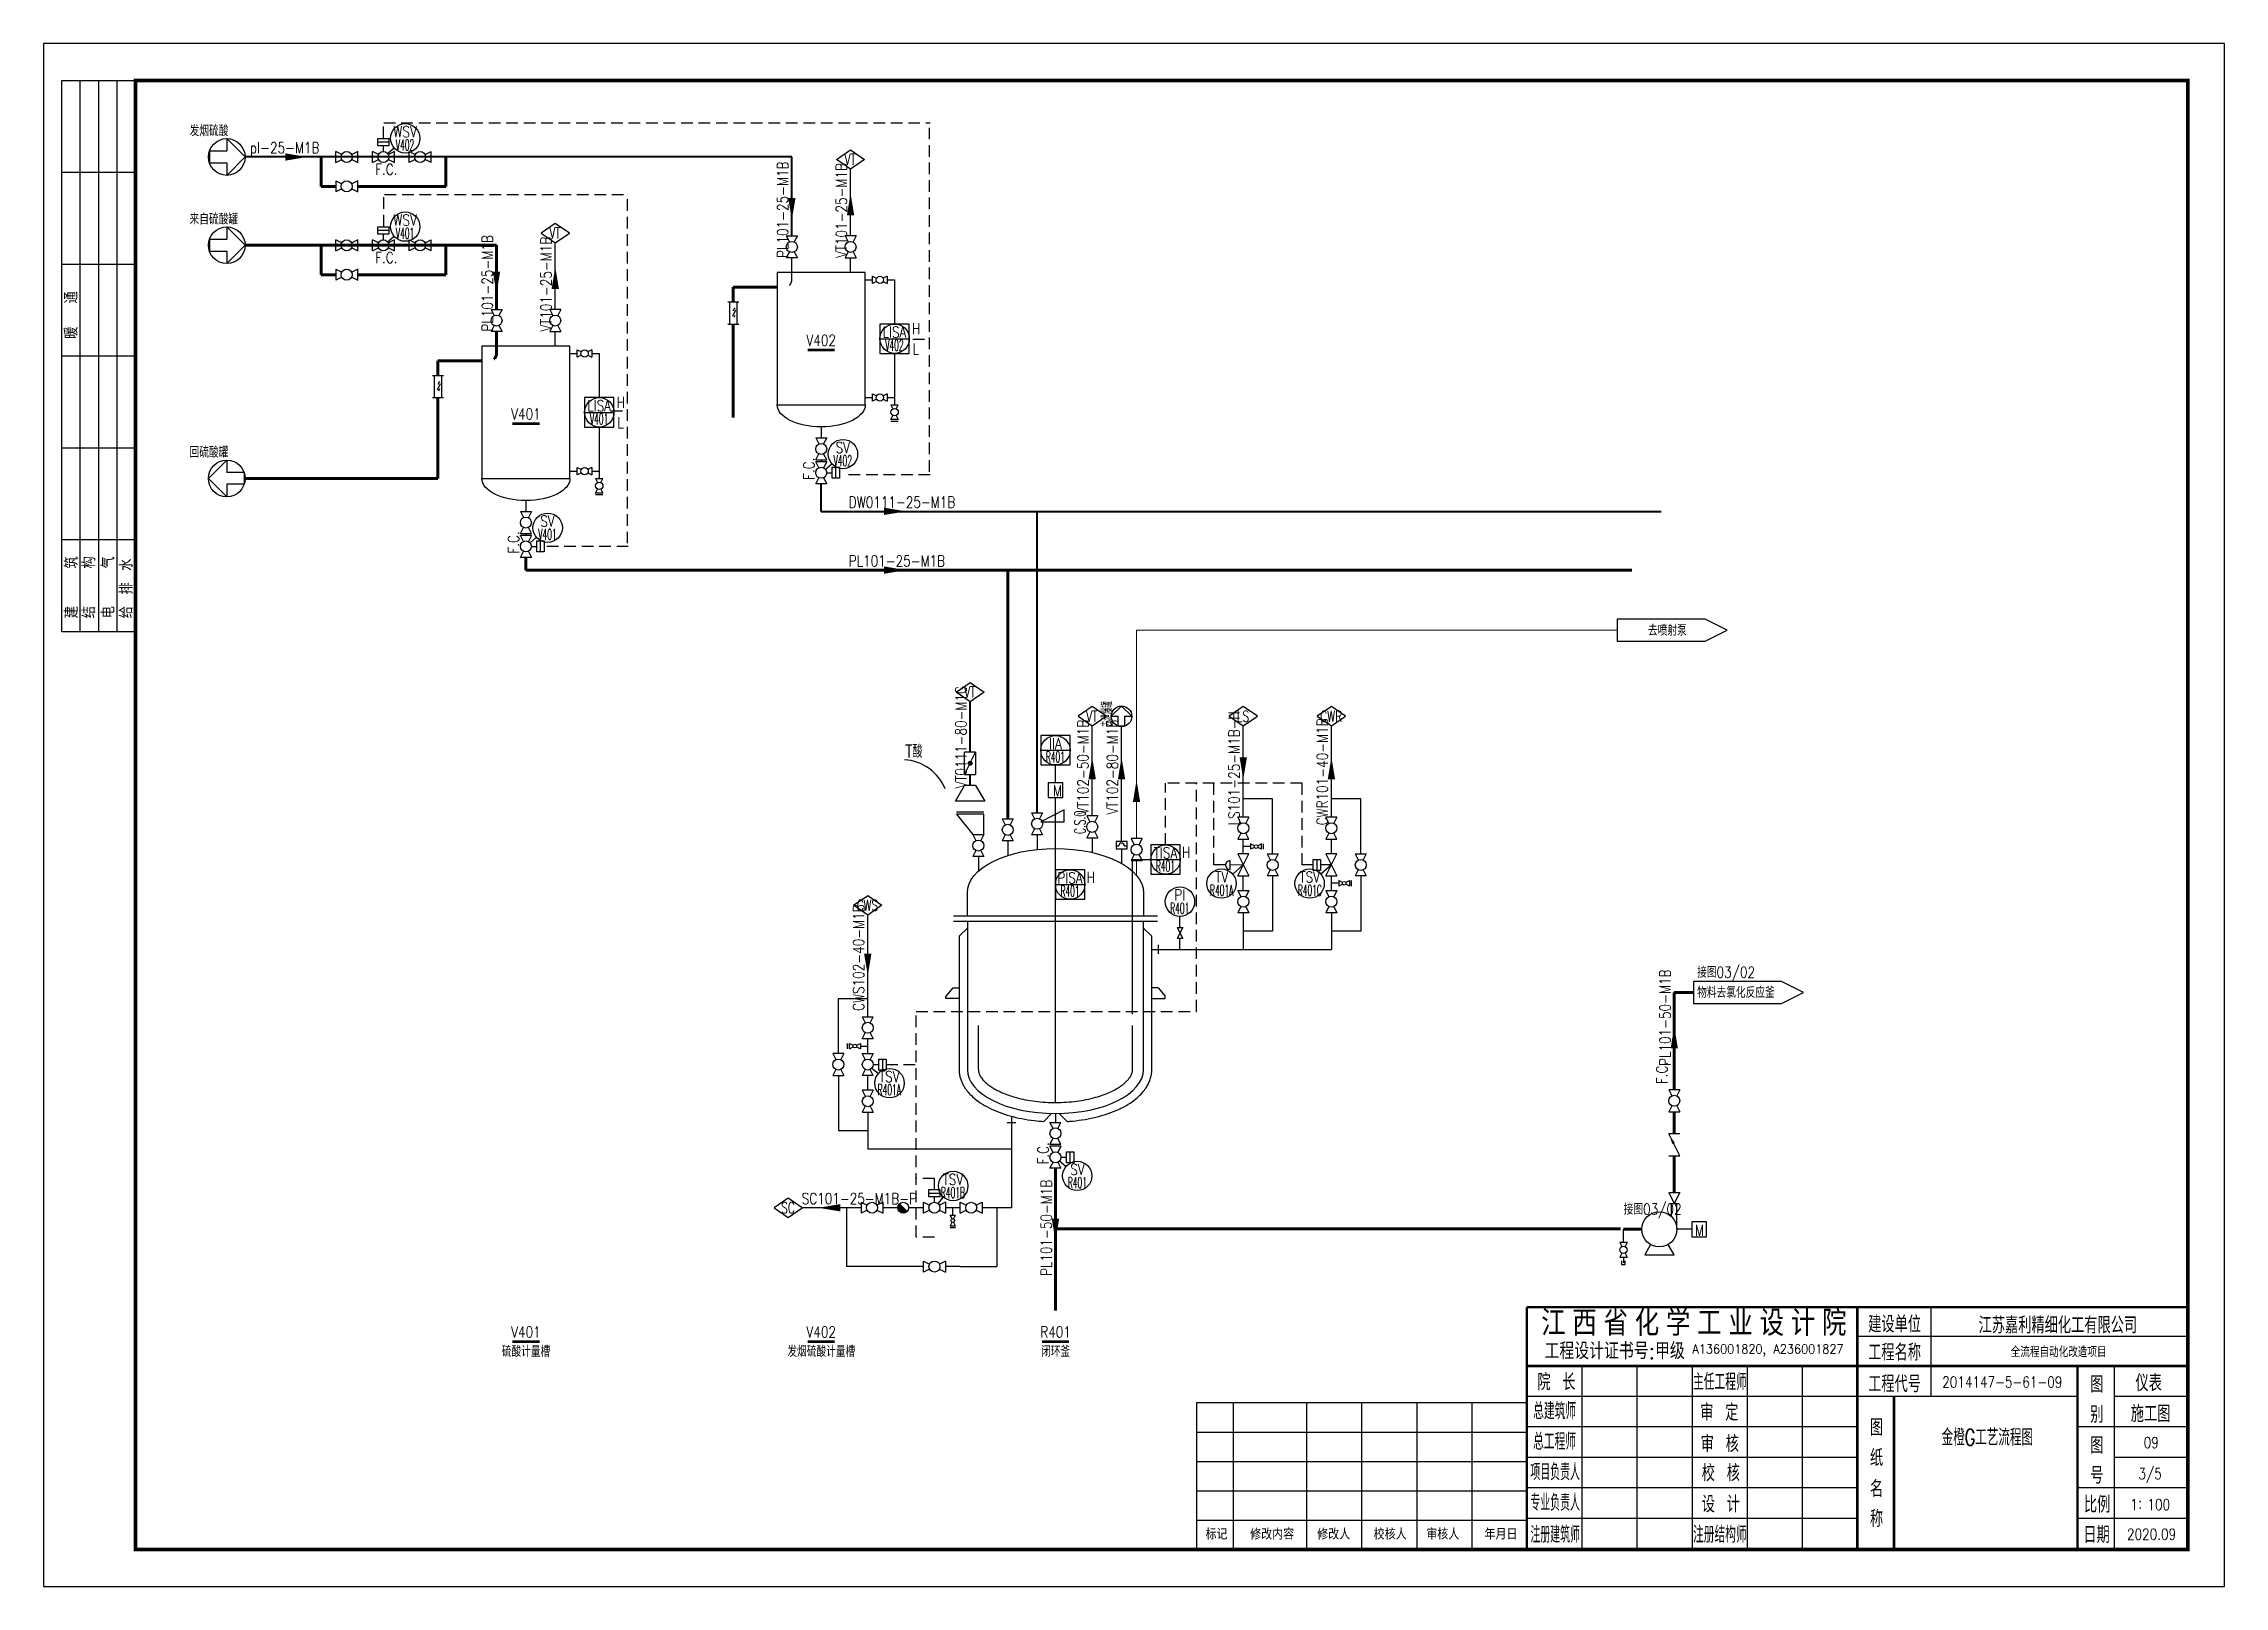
# Model space of a CAD drawing. Header units: millimetres. Extents: x 166235 to 642180, y -176646 to -48310.
# Drawn here: x 453730 to 513130, y -128560 to -86560 of the extents above; entities that cross this region are included whole.
import ezdxf
from ezdxf.enums import TextEntityAlignment as Align

# ---------------------------------------------------------------- set-up
doc = ezdxf.new("R2010")
doc.units = ezdxf.units.MM
doc.header["$LTSCALE"] = 1000
doc.linetypes.add('ACAD_ISO02W100', pattern=[11, 8, -3])
doc.linetypes.add('DASHED2', pattern=[9.525, 6.35, -3.175])
for name, color, linetype in [('01', 7, 'Continuous'), ('A-Title', 7, 'Continuous'), ('PUB_TITLE', 4, 'Continuous'), ('SMPEN_THIN', 1, 'Continuous'), ('TK', 4, 'Continuous'), ('仪表', 1, 'Continuous'), ('文字', 3, 'Continuous'), ('物料管线', 4, 'Continuous'), ('阀门', 2, 'Continuous')]:
    doc.layers.add(name, color=color, linetype=linetype)
for name, color, linetype, lineweight in [('主物料管线', 1, 'Continuous', 60), ('文本', 7, 'Continuous', 18), ('次物料管线', 4, 'Continuous', 30), ('设备', 2, 'Continuous', 90)]:
    doc.layers.add(name, color=color, linetype=linetype, lineweight=lineweight)
doc.styles.add('HZ', font='txt.shx', dxfattribs={"width": 0.8, "bigfont": 'hhztxt.shx'})
doc.styles.add('HZ1', font='txt.shx', dxfattribs={"width": 0.8, "bigfont": 'hztxt.shx'})
doc.styles.add('HZTXT', font='romans.shx', dxfattribs={"width": 0.7, "bigfont": 'HZTXT.shx'})
doc.styles.add('TB', font='COMPLEX', dxfattribs={"bigfont": 'ST64S'})
doc.styles.add('华新', font='txt8.shx', dxfattribs={"width": 0.8, "bigfont": '1hztxt.shx'})
doc.styles.add('华新字体', font='txt8.shx', dxfattribs={"width": 0.8, "bigfont": '1hztxt.shx'})
doc.linetypes.add('FENCELINE1', pattern='A,6.35,-2.54,[133,ltypeshp.shx,S=2.54,R=0,X=-2.54,Y=0],-2.54,25.4', length=36.83)

msp = doc.modelspace()

# ---------------------------------------------------------------- texts
at = {"layer": 'A-Title', "color": 191, "style": 'HZ1', "width": 0.8}
for s, p in [('2014147-5-61-09', (507080, -122997)), ('09', (511136, -124644)), ('1：100', (511108, -126334))]:
    msp.add_text(s, height=300, dxfattribs=at).set_placement(p, align=Align.MIDDLE)
at = {"layer": 'TK', "color": 191, "style": 'HZ1', "width": 0.7}
msp.add_text('金橙G工艺流程图', height=450, dxfattribs=at).set_placement((506674, -124477), align=Align.MIDDLE)
at = {"layer": '文字', "color": 3, "ltscale": 8, "style": '华新', "width": 0.8}
for s, p in [('发烟硫酸', (457705, -89080)), ('来自硫酸罐', (457705, -91484)), ('H', (477384, -94471, 2045)), ('H', (469341, -96475, 2045)), ('回硫酸罐', (457705, -97832)), ('去喷射泵', (497430, -102680)), ('H', (484738, -108730, 2045)), ('H', (482138, -109409, 2045)), ('接图03/02', (498769, -111990)), ('物料去氯化反应釜', (498769, -112540)), ('接图03/02', (496769, -118440))]:
    msp.add_text(s, height=300, dxfattribs=at).set_placement(p)
at = {"layer": '文字', "color": 3, "ltscale": 8, "style": '华新'}
for s, width, p in [('WSV', 0.8, (463575, -89108, 2045)), ('V402', 0.5, (463575, -89467, 2045)), ('WSV', 0.8, (463575, -91513, 2045)), ('V401', 0.5, (463575, -91872, 2045)), ('LISA', 0.8, (476905, -94564, 2045)), ('V402', 0.5, (476905, -94923, 2045)), ('LISA', 0.8, (468861, -96568, 2045)), ('V401', 0.5, (468861, -96927, 2045)), ('SV', 0.8, (475498, -97706, 2045)), ('V402', 0.5, (475498, -98065, 2045)), ('V401', 0.5, (467455, -100069, 2045)), ('SV', 0.8, (467455, -99710, 2045)), ('IIA', 0.8, (481287, -105769, 2045)), ('R401', 0.5, (481287, -106128, 2045)), ('TISA', 0.8, (484287, -108743, 2045)), ('PISA', 0.8, (481687, -109423, 2045)), ('R401', 0.5, (484287, -109102, 2045)), ('TV', 0.8, (485819, -109398, 2045)), ('TSV', 0.8, (488219, -109398, 2045)), ('R401', 0.5, (481687, -109782, 2045)), ('PI', 0.8, (484677, -109889, 2045)), ('R401A', 0.5, (485819, -109757, 2045)), ('R401C', 0.5, (488219, -109757, 2045)), ('R401', 0.5, (484677, -110248, 2045)), ('TSV', 0.8, (476766, -114832, 2045)), ('R401A', 0.5, (476766, -115191, 2045)), ('TSV', 0.8, (478499, -117630, 2045)), ('R401', 0.5, (481889, -117716, 2045)), ('SV', 0.8, (481889, -117357, 2045)), ('R401B', 0.5, (478499, -117989, 2045))]:
    msp.add_text(s, height=300, dxfattribs=dict(at, width=width)).set_placement(p, align=Align.CENTER)
at = {"layer": '文字', "style": '华新字体'}
for s, width, p in [('VT', 0.7, (475702, -89864, 2045)), ('VT', 0.7, (467659, -91869, 2045)), ('VT', 0.7, (478959, -104365, 2045)), ('VT', 0.7, (482284, -105023, 2045)), ('LS', 0.7, (486400, -105023, 2045)), ('CWR', 0.7, (488800, -105023, 2045)), ('CWS', 0.7, (476170, -110169, 2045)), ('SC', 0.7, (474004, -118403, 2045)), ('M', 0.8, (498830, -119021))]:
    msp.add_text(s, height=300, dxfattribs=dict(at, width=width)).set_placement(p, align=Align.CENTER)
at = {"layer": '文字', "style": '华新字体', "width": 0.8}
for s, p in [('F.C.', (462762, -90132, 2045)), ('F.C.', (462762, -92536, 2045)), ('L', (477400, -95023, 2045)), ('L', (469356, -97028, 2045)), ('M', (481223, -107051))]:
    msp.add_text(s, height=300, dxfattribs=at).set_placement(p)
at = {"layer": '文字', "style": '华新字体'}
for s, width, p in [('F.C.', 0.8, (474724, -98439, 2045)), ('F.C.', 0.8, (466680, -100444, 2045)), ('去泄爆罐', 0.45, (482844, -105166, 2045)), ('C.S.O', 0.6, (482105, -108078, 2045)), ('F.C.', 0.8, (497959, -114886, 2045)), ('F.C.', 0.8, (481105, -117074, 2045))]:
    msp.add_text(s, height=300, rotation=90, dxfattribs=dict(at, width=width)).set_placement(p)
at = {"layer": '文本', "color": 3, "ltscale": 8, "style": '华新', "width": 0.8}
for s, p in [('pl-25-M1B', (459350, -89546)), ('DW0111-25-M1B', (475661, -99193)), ('PL101-25-M1B', (475661, -100793)), ('SC101-25-M1B-P', (474380, -118153))]:
    msp.add_text(s, height=300, dxfattribs=at).set_placement(p)
for s, p in [('PL101-25-M1B', (474010, -92393)), ('VT101-25-M1B', (475610, -92393)), ('PL101-25-M1B', (465966, -94398)), ('VT101-25-M1B', (467566, -94398)), ('VT102-50-M1B', (482191, -107548)), ('VT102-80-M1B', (482991, -107548)), ('LS101-25-M1B-H', (486307, -107842)), ('CWR101-40-M1B', (488707, -107842)), ('CWS102-40-M1B', (476078, -112894)), ('PL101-50-M1B', (498045, -114390)), ('PL101-50-M1B', (481191, -120111))]:
    msp.add_text(s, height=300, rotation=90, dxfattribs=at).set_placement(p)
at = {"layer": '文本', "color": 3, "ltscale": 8, "width": 0.8}
for s, height, style, p in [('V402', 300, '华新', (474912, -94787)), ('V401', 300, '华新', (466869, -96792)), ('T酸', 350, 'HZTXT', (477434, -105999)), ('V401', 300, '华新', (466869, -121784)), ('V402', 300, '华新', (474912, -121784)), ('R401', 300, '华新', (481294, -121784)), ('硫酸计量槽', 300, '华新', (466869, -122312)), ('发烟硫酸计量槽', 300, '华新', (474912, -122312)), ('闭环釜', 300, '华新', (481294, -122312))]:
    msp.add_text(s, height=height, dxfattribs=dict(at, style=style)).set_placement(p, align=Align.CENTER)
at = {"layer": '文本', "color": 3, "ltscale": 8, "style": '华新', "width": 0.8}
msp.add_text('VT0111-80-M1G', height=300, rotation=90, dxfattribs=at).set_placement((478866, -105442), align=Align.CENTER)

# ---------------------------------------------------------------- blocks, each defined once
blk = doc.blocks.new('_LABEL1')
for p, q in [((-150, 20), (-75, 20)), ((-150, 20), (-150, 0)), ((-125, 20), (-125, 0)), ((-100, 20), (-100, 0)), ((-75, 20), (-75, 0)), ((-75, 20), (-75, 0)), ((-75, 20), (0, 20)), ((-50, 20), (-50, 0)), ((-25, 20), (-25, 0)), ((0, 20), (0, 0)), ((-150, 15), (-75, 15)), ((-75, 15), (0, 15)), ((-150, 10), (-75, 10)), ((-75, 10), (0, 10)), ((-150, 5), (-75, 5)), ((-150, 0), (-75, 0)), ((-75, 5), (0, 5)), ((-75, 0), (0, 0))]:
    blk.add_line(p, q)
at = {"style": 'HZ'}
for s, p in [('建   筑', (-146.45, 15.65)), ('暖  通', (-70.35, 15.73)), ('结   构', (-146.45, 10.91)), ('电   气', (-146.45, 5.65)), ('给 排 水', (-146.45, 0.73))]:
    blk.add_text(s, height=3.509, dxfattribs=at).set_placement(p)
blk = doc.blocks.new('A$C4E702416')
at = {"color": 140}
for p, q in [((51400, 7600), (51400, 5170)), ((58400, 6800), (49400, 6800)), ((41900, 6000), (41900, 1000)), ((43400, 6000), (43400, 1000)), ((44900, 6000), (44900, 1000)), ((46400, 6000), (46400, 1000)), ((47900, 6000), (47900, 1000)), ((56400, 6000), (56400, 1000)), ((55400, 5170), (40400, 5170)), ((58400, 5170), (56400, 5170)), ((49400, 4340), (40400, 4340)), ((58400, 4340), (55400, 4340)), ((49400, 3510), (40400, 3510)), ((58400, 3510), (56400, 3510)), ((49400, 2680), (40400, 2680)), ((58400, 2680), (55400, 2680)), ((49400, 1850), (40400, 1850)), ((58400, 1850), (55400, 1850))]:
    blk.add_line(p, q, dxfattribs=at)
for p, q in [((40400, 5000), (31400, 5000)), ((31400, 5000), (31400, 1000)), ((32400, 5000), (32400, 1000)), ((34400, 5000), (34400, 1000)), ((35900, 5000), (35900, 1000)), ((37400, 5000), (37400, 1000)), ((38900, 5000), (38900, 1000)), ((40400, 1000), (40400, 5000)), ((31400, 4200), (40400, 4200)), ((31400, 3400), (40400, 3400)), ((31400, 2600), (40400, 2600)), ((31400, 1800), (40400, 1800)), ((31400, 1000), (40400, 1000))]:
    blk.add_line(p, q)
at = {"color": 140, "const_width": 70}
for points in [[(58400, 7600), (40400, 7600)], [(40400, 7600), (40400, 1000)], [(49400, 7600), (49400, 1000)], [(58400, 6000), (40400, 6000)], [(55400, 6000), (55400, 1000)], [(50400, 5170), (50400, 1000)]]:
    blk.add_lwpolyline(points, dxfattribs=at)
at = {"layer": 'PUB_TITLE'}
blk.add_lwpolyline([(0, 0), (59400, 0), (59400, 42000), (0, 42000)], close=True, dxfattribs=at)
at = {"layer": 'PUB_TITLE', "const_width": 100}
blk.add_lwpolyline([(2500, 1000), (58400, 1000), (58400, 41000), (2500, 41000)], close=True, dxfattribs=at)
at = {"layer": 'PUB_TITLE', "linetype": 'ByBlock', "xscale": 100, "yscale": 100, "zscale": 100, "rotation": 90}
blk.add_blockref('_LABEL1', (2500, 41000), dxfattribs=at)
at = {"style": 'HZ1'}
for s, p in [('标记', (31647, 1274)), ('修改内容', (32863, 1274)), ('修改人', (34688, 1274)), ('校核人', (36228, 1274)), ('审核人', (37661, 1274)), ('年月日', (39247, 1274))]:
    blk.add_text(s, height=300, dxfattribs=at).set_placement(p)
at = {"layer": 'TK', "style": 'TB'}
for s, p in [('江', (40790, 6819)), ('西', (41640, 6819)), ('省', (42490, 6819)), ('化', (43340, 6819)), ('学', (44190, 6819)), ('工', (45040, 6819)), ('业', (45890, 6819)), ('设', (46740, 6819)), ('计', (47590, 6819)), ('院', (48440, 6819))]:
    blk.add_text(s, height=700, dxfattribs=at).set_placement(p)
at = {"layer": 'TK', "style": 'HZ1'}
for s, height, width, p in [('建设单位', 450, 0.8, (50417, 7162)), ('工程设计证书号:甲级', 450, 0.9, (42792, 6432)), ('A136001820, A236001827', 250, 0.9, (46969, 6423)), ('工程名称', 450, 0.8, (50417, 6393)), ('院 长', 450, 0.8, (41206, 5589)), ('主任工程师', 450, 0.65, (45657, 5590)), ('工程代号', 450, 0.8, (50417, 5530)), ('图', 450, 0.8, (55926, 5510)), ('总建筑师', 450, 0.65, (41157, 4796)), ('审 定', 450, 0.8, (45643, 4759)), ('别', 450, 0.8, (55926, 4695)), ('总工程师', 450, 0.65, (41157, 3966)), ('图', 450, 0.8, (49926, 4337)), ('审 核', 450, 0.8, (45657, 3904)), ('纸', 450, 0.8, (49926, 3522)), ('图', 450, 0.8, (55926, 3850)), ('项目负责人', 450, 0.6, (41171, 3136)), ('校 核', 450, 0.8, (45685, 3111)), ('号', 450, 0.8, (55926, 3035)), ('专业负责人', 450, 0.6, (41171, 2306)), ('设 计', 450, 0.8, (45685, 2259)), ('名', 450, 0.8, (49926, 2677)), ('比例', 450, 0.8, (55935, 2253)), ('称', 450, 0.8, (49926, 1862)), ('注册建筑师', 450, 0.6, (41171, 1434)), ('注册结构师', 450, 0.65, (45657, 1434)), ('日期', 450, 0.8, (55918, 1423))]:
    blk.add_text(s, height=height, dxfattribs=dict(at, width=width)).set_placement(p, align=Align.MIDDLE)
at = {"layer": 'TK', "color": 7, "style": 'HZ1'}
for s, height, width, p in [('江苏嘉利精细化工有限公司', 450, 0.8, (54864, 7135)), ('全流程自动化改造项目', 290, 0.9, (54885, 6401)), ('仪表', 450, 0.8, (57338, 5560)), ('施工图', 450, 0.8, (57390, 4723)), ('3/5', 300, 0.8, (57376, 3046)), ('2020.09', 300, 0.8, (57416, 1419))]:
    blk.add_text(s, height=height, dxfattribs=dict(at, width=width)).set_placement(p, align=Align.MIDDLE)
blk = doc.blocks.new('A$C5F9B1630')
at = {"layer": '物料管线'}
for p, q in [((3.6, -9.8), (0, -9.8)), ((7.6, -9.8), (9.1, -9.8)), ((9.6, -9.3), (8.6, -9.3)), ((8.6, -10.3), (9.6, -10.3)), ((9.6, -10.3), (9.6, -9.3))]:
    blk.add_line(p, q, dxfattribs=at)
at = {"layer": '阀门', "color": 2}
for p, q in [((3.6, -8.8), (4.71, -9.35)), ((3.6, -8.8), (3.6, -10.8)), ((3.6, -10.8), (4.71, -10.25)), ((6.49, -9.35), (7.6, -8.8)), ((6.49, -10.25), (7.6, -10.8)), ((7.6, -10.8), (7.6, -8.8))]:
    blk.add_line(p, q, dxfattribs=at)
blk.add_circle((5.6, -9.8), 1, dxfattribs=at)

# ---------------------------------------------------------------- hatches: boundary and pattern name
at = {"linetype": 'Continuous', "ltscale": 8}
msp.add_hatch(color=2, dxfattribs=at).paths.add_polyline_path([(478966, -106101, 1), (478966, -106204, 1)])
at = {"layer": '设备'}
h = msp.add_hatch(color=0, dxfattribs=at)
h.dxf.hatch_style = 1
h.paths.add_polyline_path([(477251, -118359), (477039, -118147, 0.198911), (476995, -118253, 0.668177)])

# ---------------------------------------------------------------- linework, layer by layer
at = {"color": 2}
for p, q in [((462986, -89496), (462986, -89346)), ((462986, -91900), (462986, -91750)), ((475060, -98243), (475210, -98243)), ((467016, -100248), (467166, -100248)), ((486407, -108919), (486046, -108923)), ((488807, -108919), (488507, -108919)), ((476328, -114353), (476478, -114353)), ((481441, -116878), (481591, -116878)), ((477995, -118103), (477995, -117953))]:
    msp.add_line(p, q, dxfattribs=at)
for p, q in [((476110, -92993), (476310, -92993)), ((476710, -92993), (476910, -92993)), ((476910, -92993), (476910, -94193)), ((468066, -94998), (468266, -94998)), ((468666, -94998), (468866, -94998)), ((468866, -94998), (468866, -96198)), ((476910, -94993), (476910, -96393)), ((476110, -96193), (476310, -96193)), ((476710, -96193), (476910, -96193)), ((468866, -96998), (468866, -98398)), ((474910, -97893), (474910, -97943)), ((468066, -98198), (468266, -98198)), ((468666, -98198), (468866, -98198)), ((466866, -99898), (466866, -99948))]:
    msp.add_line(p, q)
at = {"color": 2, "linetype": 'Continuous', "ltscale": 8}
for p, q in [((479116, -105853), (478816, -105853)), ((478816, -106453), (478816, -105853)), ((478816, -106453), (478943, -106199)), ((478989, -106107), (479116, -105853)), ((479116, -105853), (479116, -106453)), ((478816, -106453), (478966, -106453)), ((478966, -106453), (479116, -106453))]:
    msp.add_line(p, q, dxfattribs=at)
at = {"ltscale": 10}
for p, q in [((479116, -106753), (478816, -106753)), ((479341, -107486), (478591, -107486)), ((479341, -107536), (478591, -107536)), ((478591, -107536), (479041, -108092)), ((479341, -108092), (479341, -107536))]:
    msp.add_line(p, q, dxfattribs=at)
for points in [[(475710, -89450), (476093, -89714), (475710, -89978), (475326, -89714)], [(467666, -91455), (467282, -91719), (467666, -91983), (468050, -91719)], [(478966, -103951), (479350, -104215), (478966, -104479), (478583, -104215)], [(482291, -104609), (481908, -104873), (482291, -105137), (482675, -104873)], [(486407, -104609), (486023, -104873), (486407, -105137), (486791, -104873)], [(488807, -104609), (488423, -104873), (488807, -105137), (489191, -104873)], [(476178, -109755), (476562, -110019), (476178, -110283), (475794, -110019)], [(474011, -117989), (473627, -118253), (474011, -118517), (474395, -118253)]]:
    msp.add_lwpolyline(points, close=True)
for points in [[(498990, -102230), (496590, -102230), (496590, -102830), (498990, -102830)], [(498990, -102830), (499590, -102530), (498990, -102230)], [(501069, -112090), (498669, -112090), (498669, -112690), (501069, -112690)], [(501069, -112690), (501669, -112390), (501069, -112090)]]:
    msp.add_lwpolyline(points)
msp.add_lwpolyline([(479116, -106753), (479366, -107186), (478566, -107186), (478816, -106753)], dxfattribs=at)
at = {"color": 2, "linetype": 'Continuous', "ltscale": 8}
msp.add_circle((478966, -106153), 51.5, dxfattribs=at)
at = {"ltscale": 10}
msp.add_arc((477097, -107340), 1288, 22.2855, 86.25845, dxfattribs=at)
at = {"color": 2}
msp.add_arc((486046, -108923), 120, 90, 270, dxfattribs=at)
at = {"layer": '01'}
msp.add_lwpolyline([(481091, -107080), (481491, -107080), (481491, -106680), (481091, -106680)], close=True, dxfattribs=at)
at = {"layer": 'SMPEN_THIN', "color": 2, "linetype": 'Continuous', "ltscale": 8}
for p, q in [((483241, -108279), (482941, -108279)), ((482941, -108279), (482941, -108479)), ((482941, -108399), (483016, -108399)), ((482941, -108479), (483241, -108479)), ((483166, -108399), (483241, -108399)), ((483241, -108479), (483241, -108279))]:
    msp.add_line(p, q, dxfattribs=at)
msp.add_arc((483091, -108399), 75, 0, 180, dxfattribs=at)
at = {"layer": '主物料管线'}
for p, q in [((461286, -90446), (461286, -89646)), ((464686, -90446), (464686, -89646)), ((461686, -90446), (461286, -90446)), ((462286, -90446), (464686, -90446)), ((459218, -92050), (466066, -92050)), ((461286, -92850), (461286, -92050)), ((464686, -92850), (464686, -92050)), ((466066, -93798), (466066, -92050)), ((461686, -92850), (461286, -92850)), ((462286, -92850), (464686, -92850)), ((473714, -93193), (472514, -93193)), ((472514, -93193), (472514, -93593)), ((466066, -94798), (466066, -94398)), ((472514, -94193), (472514, -96738)), ((465670, -95198), (464470, -95198)), ((464470, -95198), (464470, -95598)), ((464470, -96198), (464470, -98398)), ((464470, -98398), (459218, -98398)), ((466866, -100893), (466866, -100548)), ((466866, -100893), (496991, -100893)), ((479991, -107658), (479991, -100893)), ((498145, -115042), (498145, -112390)), ((498145, -112390), (498669, -112390)), ((498145, -115640), (498145, -116240)), ((498145, -117840), (498145, -116840)), ((481291, -117178), (481291, -121053)), ((481300, -118830), (496682, -118830)), ((497260, -118840), (496760, -118840))]:
    msp.add_line(p, q, dxfattribs=at)
at = {"layer": '主物料管线', "linetype": 'ACAD_ISO02W100', "ltscale": 8}
msp.add_line((466066, -94998), (466066, -94798), dxfattribs=at)
at = {"layer": '主物料管线'}
for points in [[(460910, -89646, 0, 200, 0), (460310, -89646, 300, 300, 0)], [(474110, -91363, 0, 200, 0), (474110, -90763, 300, 300, 0)], [(475710, -90634, 0, 200, 0), (475710, -91234, 300, 300, 0)], [(466066, -93368, 0, 200, 0), (466066, -92768, 300, 300, 0)], [(467666, -92638, 0, 200, 0), (467666, -93238, 300, 300, 0)], [(477221, -99293, 0, 200, 0), (476621, -99293, 300, 300, 0)], [(477221, -100893, 0, 200, 0), (476621, -100893, 300, 300, 0)], [(482291, -105988, 0, 200, 0), (482291, -106588, 300, 300, 0)], [(483091, -105988, 0, 200, 0), (483091, -106588, 300, 300, 0)], [(486407, -106588, 0, 200, 0), (486407, -105988, 300, 300, 0)], [(488807, -105988, 0, 200, 0), (488807, -106588, 300, 300, 0)], [(483499, -106609, 0, 200, 0), (483499, -107209, 300, 300, 0)], [(476178, -111934, 0, 200, 0), (476178, -111334, 300, 300, 0)], [(498145, -113316, 0, 200, 0), (498145, -113916, 300, 300, 0)], [(474833, -118253, 0, 200, 0), (475433, -118253, 300, 300, 0)], [(481291, -119151, 0, 200, 0), (481291, -118551, 300, 300, 0)]]:
    msp.add_lwpolyline(points, format="xyseb", dxfattribs=at)
at = {"layer": '主物料管线', "linetype": 'ACAD_ISO02W100', "ltscale": 8}
msp.add_arc((465866, -94998), 200, 314.69201, 0, dxfattribs=at)
at = {"layer": '仪表'}
for p, q in [((463100, -89548), (463276, -89398)), ((463100, -91953), (463276, -91802)), ((476510, -94593), (477310, -94593)), ((468466, -96598), (469266, -96598)), ((475023, -98146), (475199, -97996)), ((466980, -100150), (467156, -100000)), ((480891, -105798), (481691, -105798)), ((483391, -108773), (483891, -108773)), ((483391, -112985), (483391, -108773)), ((483891, -108773), (484691, -108773)), ((486407, -108919), (486118, -109167)), ((488807, -108919), (488518, -109167)), ((481291, -109452), (482091, -109452)), ((484682, -110619), (484682, -110319)), ((484682, -111219), (484682, -110919)), ((476292, -114450), (476467, -114601)), ((481405, -116976), (481581, -117126)), ((478093, -118139), (478243, -117963))]:
    msp.add_line(p, q, dxfattribs=at)
for points in [[(476510, -94993), (477310, -94993), (477310, -94193), (476510, -94193)], [(468466, -96998), (469266, -96998), (469266, -96198), (468466, -96198)], [(480891, -106198), (481691, -106198), (481691, -105398), (480891, -105398)], [(483891, -109173), (484691, -109173), (484691, -108373), (483891, -108373)], [(481291, -109852), (482091, -109852), (482091, -109052), (481291, -109052)]]:
    msp.add_lwpolyline(points, close=True, dxfattribs=at)
for centre in [(463580, -89138), (463580, -91542), (476910, -94593), (468866, -96598), (475503, -97735), (467459, -99740), (481291, -105798), (484291, -108773), (481691, -109452), (485814, -109427), (488214, -109427), (484682, -109919), (476771, -114861), (481885, -117386), (478504, -117660)]:
    msp.add_circle(centre, 400, dxfattribs=at)
at = {"layer": '文本', "color": 3, "ltscale": 8}
for p, q in [((483499, -108202), (483499, -102530)), ((483499, -102530), (496590, -102530)), ((483499, -108802), (483499, -109202))]:
    msp.add_line(p, q, dxfattribs=at)
at = {"layer": '次物料管线', "lineweight": 40}
for p, q in [((474110, -89646), (459218, -89646)), ((474110, -91793), (474110, -89646)), ((474910, -99293), (474910, -98543)), ((474910, -99293), (497791, -99293)), ((480791, -103643), (480791, -99293)), ((480791, -107499), (480791, -103572)), ((478966, -105853), (478966, -104479)), ((478966, -106753), (478966, -106453))]:
    msp.add_line(p, q, dxfattribs=at)
at = {"layer": '次物料管线'}
for p, q in [((475710, -91793), (475710, -89978)), ((467666, -93798), (467666, -91983)), ((474110, -92793), (474110, -92393)), ((475710, -92793), (475710, -92393)), ((467666, -94798), (467666, -94398)), ((482291, -107582), (482291, -105137)), ((486407, -107619), (486407, -105137)), ((488807, -107619), (488807, -105137)), ((483091, -108279), (483091, -105153)), ((487207, -107119), (486407, -107119)), ((487207, -108619), (487207, -107119)), ((489607, -107119), (488807, -107119)), ((489607, -108619), (489607, -107119)), ((486407, -108619), (486407, -108219)), ((488807, -108619), (488807, -108219)), ((486407, -109619), (486407, -109219)), ((487207, -109219), (487207, -110719)), ((488807, -109619), (488807, -109219)), ((489607, -109219), (489607, -110719)), ((476178, -113053), (476178, -110283)), ((486407, -110219), (486407, -111219)), ((488807, -110219), (488807, -111219)), ((487207, -110719), (486407, -110719)), ((489607, -110719), (488807, -110719)), ((484097, -111219), (488807, -111219)), ((475378, -114053), (475378, -112553)), ((475378, -112553), (476178, -112553)), ((476178, -114053), (476178, -113653)), ((475378, -114653), (475378, -116153)), ((476178, -115053), (476178, -114653)), ((476178, -115653), (476178, -116653)), ((475378, -116153), (476178, -116153)), ((480095, -115928), (480095, -118253)), ((480095, -116653), (476178, -116653)), ((475995, -118253), (474395, -118253)), ((475595, -118253), (475595, -119853)), ((476995, -118253), (476595, -118253)), ((477695, -118253), (477295, -118253)), ((478695, -118253), (478295, -118253)), ((480095, -118253), (479295, -118253)), ((479695, -118253), (479695, -119853)), ((475995, -119853), (475595, -119853)), ((477695, -119853), (475995, -119853)), ((478695, -119853), (478295, -119853)), ((478695, -119853), (479695, -119853))]:
    msp.add_line(p, q, dxfattribs=at)
at = {"layer": '次物料管线', "color": 4, "linetype": 'ACAD_ISO02W100', "ltscale": 8}
msp.add_line((474110, -92993), (474110, -92793), dxfattribs=at)
msp.add_arc((473910, -92993), 200, 314.69201, 0, dxfattribs=at)
at = {"layer": '物料管线', "color": 8, "linetype": 'DASHED2', "ltscale": 0.05}
for p, q in [((462986, -89134), (462986, -88684)), ((462996, -88719), (477881, -88719)), ((477858, -98214), (477858, -88719)), ((462996, -91534), (462996, -90674)), ((463016, -90669), (469661, -90669)), ((469638, -100164), (469638, -90669)), ((477403, -94609), (477839, -94609)), ((469183, -96559), (469619, -96559)), ((475656, -98294), (477876, -98294)), ((467436, -100244), (469656, -100244)), ((484291, -108373), (484291, -106690)), ((488007, -106690), (484291, -106690)), ((485128, -112909), (485128, -106690)), ((485607, -108919), (485607, -106690)), ((488007, -108919), (488007, -106690)), ((485907, -108919), (485607, -108919)), ((488307, -108919), (488007, -108919)), ((477495, -119053), (477495, -112909)), ((477495, -112909), (485128, -112909)), ((476678, -114353), (477495, -114353)), ((477995, -117453), (477495, -117453)), ((477995, -117753), (477995, -117453)), ((477995, -119053), (477495, -119053))]:
    msp.add_line(p, q, dxfattribs=at)
at = {"layer": '物料管线', "color": 3, "linetype": 'FENCELINE1', "ltscale": 20}
msp.add_line((481291, -106680), (481291, -106198), dxfattribs=at)
at = {"layer": '物料管线'}
for p, q in [((486607, -108419), (486407, -108419)), ((489007, -109419), (488807, -109419)), ((475978, -113853), (476178, -113853)), ((478495, -118453), (478495, -118253)), ((498620, -118840), (498220, -118840))]:
    msp.add_line(p, q, dxfattribs=at)
at = {"layer": '物料管线', "color": 2}
msp.add_lwpolyline([(478554, -107389, 0, 180, 0), (478289, -106851, 160, 0, 0), (478554, -107390, 0, 0, 0)], format="xyseb", dxfattribs=at)
at = {"layer": '物料管线'}
msp.add_lwpolyline([(498620, -119040), (499020, -119040), (499020, -118640), (498620, -118640)], close=True, dxfattribs=at)
at = {"layer": '设备', "lineweight": -3}
for p, q in [((474910, -96993), (474910, -97293)), ((466866, -98998), (466866, -99298)), ((481530, -107418), (480891, -107744)), ((481291, -115388), (481291, -107094)), ((481530, -107744), (481530, -107418)), ((480791, -108099), (480791, -108499)), ((480891, -107744), (481530, -107744)), ((479191, -108692), (479191, -109092)), ((479991, -108264), (479991, -108664)), ((482291, -108182), (482291, -108582)), ((483091, -108479), (483091, -108879)), ((478891, -110303), (478891, -109673)), ((483691, -109673), (483691, -110303)), ((478516, -110303), (484066, -110303)), ((478516, -110453), (484066, -110453)), ((478891, -110453), (478891, -114488)), ((483691, -114488), (483691, -110453)), ((478891, -110640), (478666, -110859)), ((478666, -110859), (478666, -114488)), ((483691, -110640), (483916, -110859)), ((483916, -114488), (483916, -110859)), ((483916, -111219), (484097, -111219)), ((484097, -111339), (484097, -111099)), ((478498, -112265), (478306, -112495)), ((478498, -112265), (478666, -112265)), ((484084, -112265), (483916, -112265)), ((484084, -112265), (484276, -112495)), ((478306, -112553), (478306, -112495)), ((478666, -112553), (478306, -112553)), ((483916, -112553), (484276, -112553)), ((484276, -112553), (484276, -112495)), ((479191, -114488), (479191, -113288)), ((483391, -114488), (483391, -113288)), ((480095, -115762), (480095, -115928)), ((480976, -115900), (481186, -115687)), ((481291, -115688), (481291, -115928)), ((481606, -115900), (481396, -115687)), ((479975, -115928), (480215, -115928)), ((481171, -115928), (481411, -115928)), ((498020, -118140), (498270, -118140)), ((498070, -118492), (498070, -118140)), ((498220, -118840), (498220, -118140))]:
    msp.add_line(p, q, dxfattribs=at)
for points in [[(473710, -96393), (476110, -96393), (476110, -92793), (473710, -92793)], [(465666, -98398), (468066, -98398), (468066, -94798), (465666, -94798)]]:
    msp.add_lwpolyline(points, close=True, dxfattribs=at)
at = {"layer": '设备', "const_width": 70}
for points in [[(474538, -94901), (475281, -94901)], [(466495, -96906), (467238, -96906)], [(466495, -121898), (467238, -121898)], [(474538, -121898), (475281, -121898)], [(480920, -121898), (481663, -121898)]]:
    msp.add_lwpolyline(points, dxfattribs=at)
at = {"layer": '设备', "lineweight": -3}
msp.add_lwpolyline([(497500, -119256), (497340, -119533), (498140, -119533), (497980, -119256)], dxfattribs=at)
msp.add_circle((497740, -118840), 480, dxfattribs=at)
at = {"layer": '设备', "lineweight": -3, "extrusion": (0, 0, -1)}
for centre, major_axis in [((474910, -96393), (-1200, 0)), ((466866, -98398), (-1200, 0)), ((481291, -109673), (2400, 0))]:
    msp.add_ellipse(centre, major_axis=major_axis, ratio=0.5, start_param=3.141593, end_param=6.283185, dxfattribs=at)
at = {"layer": '设备', "lineweight": -3}
msp.add_ellipse((481291, -114488), major_axis=(2400, 0), ratio=0.5, start_param=3.141593, end_param=6.283185, dxfattribs=at)
for points, knots in [([(478666, -114488), (478666, -114521), (478668, -114554), (478676, -114619), (478682, -114652), (478698, -114716), (478707, -114747), (478730, -114810), (478743, -114841), (478772, -114901), (478789, -114930), (478824, -114988), (478843, -115017), (478897, -115088), (478933, -115129), (479011, -115210), (479053, -115248), (479143, -115323), (479191, -115358), (479317, -115442), (479398, -115489), (479570, -115576), (479661, -115616), (479852, -115689), (479952, -115722), (480159, -115780), (480266, -115805), (480486, -115848), (480598, -115866), (480799, -115889), (480886, -115897), (480974, -115903)], [0, 0, 0, 0, 0.059781, 0.059781, 0.119561, 0.119561, 0.179342, 0.179342, 0.239122, 0.239122, 0.298903, 0.298903, 0.358683, 0.358683, 0.45262, 0.45262, 0.546558, 0.546558, 0.640495, 0.640495, 0.780067, 0.780067, 0.919638, 0.919638, 1.05921, 1.05921, 1.198782, 1.198782, 1.338354, 1.338354, 1.444141, 1.444141, 1.444141, 1.444141]), ([(479191, -114488), (479191, -114500), (479192, -114513), (479195, -114538), (479198, -114551), (479204, -114578), (479209, -114591), (479219, -114619), (479226, -114633), (479241, -114663), (479250, -114678), (479270, -114710), (479281, -114725), (479307, -114758), (479321, -114775), (479352, -114808), (479369, -114825), (479414, -114866), (479444, -114891), (479509, -114939), (479544, -114963), (479620, -115010), (479661, -115034), (479748, -115079), (479794, -115100), (479891, -115142), (479942, -115162), (480047, -115200), (480102, -115218), (480238, -115258), (480321, -115279), (480493, -115316), (480582, -115331), (480763, -115357), (480855, -115368), (481042, -115382), (481137, -115386), (481327, -115389), (481421, -115387), (481610, -115378), (481704, -115370), (481888, -115349), (481978, -115335), (482154, -115303), (482240, -115284), (482405, -115241), (482484, -115217), (482635, -115165), (482706, -115137), (482828, -115082), (482880, -115056), (482977, -115002), (483022, -114974), (483104, -114918), (483142, -114889), (483201, -114838), (483224, -114815), (483266, -114770), (483284, -114748), (483316, -114705), (483330, -114685), (483350, -114648), (483358, -114632), (483371, -114601), (483376, -114585), (483384, -114556), (483387, -114542), (483391, -114514), (483391, -114501), (483391, -114488)], [0, 0, 0, 0, 0.062461, 0.062461, 0.124921, 0.124921, 0.187382, 0.187382, 0.249843, 0.249843, 0.312304, 0.312304, 0.374764, 0.374764, 0.437225, 0.437225, 0.499686, 0.499686, 0.589512, 0.589512, 0.679339, 0.679339, 0.769165, 0.769165, 0.858991, 0.858991, 0.948818, 0.948818, 1.038644, 1.038644, 1.165049, 1.165049, 1.291453, 1.291453, 1.417858, 1.417858, 1.544263, 1.544263, 1.670668, 1.670668, 1.797072, 1.797072, 1.923477, 1.923477, 2.049882, 2.049882, 2.176286, 2.176286, 2.302691, 2.302691, 2.40815, 2.40815, 2.513608, 2.513608, 2.619067, 2.619067, 2.702477, 2.702477, 2.785887, 2.785887, 2.869297, 2.869297, 2.937948, 2.937948, 3.006598, 3.006598, 3.075249, 3.075249, 3.141593, 3.141593, 3.141593, 3.141593]), ([(481609, -115903), (481658, -115900), (481708, -115896), (481872, -115880), (481986, -115865), (482209, -115828), (482318, -115805), (482529, -115752), (482632, -115722), (482828, -115654), (482923, -115616), (483101, -115534), (483186, -115489), (483344, -115393), (483417, -115341), (483534, -115245), (483580, -115203), (483665, -115113), (483704, -115066), (483764, -114981), (483788, -114943), (483829, -114865), (483847, -114825), (483878, -114743), (483890, -114701), (483908, -114616), (483913, -114573), (483916, -114516), (483916, -114502), (483916, -114488)], [1.697452, 1.697452, 1.697452, 1.697452, 1.757069, 1.757069, 1.896641, 1.896641, 2.036213, 2.036213, 2.175784, 2.175784, 2.315356, 2.315356, 2.454928, 2.454928, 2.5945, 2.5945, 2.698141, 2.698141, 2.801782, 2.801782, 2.880315, 2.880315, 2.958849, 2.958849, 3.037383, 3.037383, 3.115916, 3.115916, 3.141593, 3.141593, 3.141593, 3.141593])]:
    msp.add_open_spline(points, degree=3, knots=knots, dxfattribs=at)
at = {"layer": '阀门', "color": 2}
for p, q in [((458246, -89482), (458246, -89802)), ((458246, -89482), (458718, -89482)), ((459218, -89646), (458718, -89146)), ((458718, -89146), (458718, -89482)), ((458718, -90146), (459218, -89646)), ((463136, -89246), (462836, -89246)), ((458243, -89802), (458718, -89802)), ((458718, -89802), (458718, -90146)), ((458246, -91886), (458246, -92206)), ((458246, -91886), (458718, -91886)), ((459218, -92050), (458718, -91551)), ((458718, -91551), (458718, -91886)), ((458718, -92550), (459218, -92050)), ((463136, -91650), (462836, -91650)), ((473960, -91793), (474042, -91959)), ((473960, -91793), (474260, -91793)), ((474260, -91793), (474177, -91959)), ((475560, -91793), (475642, -91959)), ((475860, -91793), (475560, -91793)), ((475860, -91793), (475777, -91959)), ((458243, -92206), (458718, -92206)), ((458718, -92206), (458718, -92550)), ((474042, -92228), (473960, -92393)), ((474260, -92393), (473960, -92393)), ((474177, -92228), (474260, -92393)), ((475642, -92228), (475560, -92393)), ((475560, -92393), (475860, -92393)), ((475777, -92228), (475860, -92393)), ((465916, -93798), (465999, -93964)), ((465916, -93798), (466216, -93798)), ((466216, -93798), (466133, -93964)), ((467516, -93798), (467599, -93964)), ((467816, -93798), (467516, -93798)), ((467816, -93798), (467733, -93964)), ((472364, -93593), (472664, -93593)), ((472414, -93593), (472414, -94193)), ((472576, -93820), (472493, -93988)), ((472554, -93754), (472507, -93834)), ((472614, -93593), (472614, -94193)), ((465999, -94232), (465916, -94398)), ((466216, -94398), (465916, -94398)), ((466133, -94232), (466216, -94398)), ((467599, -94232), (467516, -94398)), ((467516, -94398), (467816, -94398)), ((467733, -94232), (467816, -94398)), ((472364, -94193), (472664, -94193)), ((472558, -93957), (472529, -94013)), ((464320, -95598), (464620, -95598)), ((464370, -95598), (464370, -96198)), ((464570, -95598), (464570, -96198)), ((464320, -96198), (464620, -96198)), ((464533, -95825), (464450, -95992)), ((464511, -95758), (464464, -95839)), ((464515, -95962), (464486, -96017)), ((474760, -97293), (475060, -97293)), ((474760, -97293), (474842, -97459)), ((475060, -97293), (474977, -97459)), ((458218, -98398), (458718, -97898)), ((458718, -97898), (458718, -98234)), ((474760, -97893), (474842, -97728)), ((474760, -97893), (475060, -97893)), ((475060, -97893), (474977, -97728)), ((458718, -98898), (458218, -98398)), ((459191, -98234), (458718, -98234)), ((459194, -98554), (458718, -98554)), ((458718, -98554), (458718, -98898)), ((459191, -98234), (459191, -98554)), ((475310, -98393), (475310, -98093)), ((466716, -99298), (467016, -99298)), ((466716, -99298), (466799, -99464)), ((466716, -99898), (466799, -99732)), ((467016, -99298), (466933, -99464)), ((467016, -99898), (466933, -99732)), ((466716, -99898), (467016, -99898)), ((467266, -100398), (467266, -100098)), ((483091, -104593), (482812, -104873)), ((482812, -104873), (482999, -104873)), ((482999, -105137), (482999, -104873)), ((482999, -105137), (483179, -105137)), ((483371, -104873), (483091, -104593)), ((483179, -104873), (483371, -104873)), ((483179, -105139), (483179, -104873)), ((480641, -107499), (480941, -107499)), ((480641, -107499), (480724, -107665)), ((480941, -107499), (480859, -107665)), ((479041, -108092), (479341, -108092)), ((479041, -108092), (479124, -108258)), ((479341, -108092), (479259, -108258)), ((479841, -107664), (480141, -107664)), ((479841, -107664), (479924, -107830)), ((479924, -108098), (479841, -108264)), ((480141, -107664), (480059, -107830)), ((480059, -108098), (480141, -108264)), ((480724, -107933), (480641, -108099)), ((480941, -108099), (480641, -108099)), ((480859, -107933), (480941, -108099)), ((482441, -107582), (482141, -107582)), ((482141, -107582), (482224, -107748)), ((482224, -108016), (482141, -108182)), ((482441, -107582), (482359, -107748)), ((482359, -108016), (482441, -108182)), ((479124, -108526), (479041, -108692)), ((479341, -108692), (479041, -108692)), ((479259, -108526), (479341, -108692)), ((480141, -108264), (479841, -108264)), ((482141, -108182), (482441, -108182)), ((483649, -108202), (483349, -108202)), ((483349, -108202), (483432, -108368)), ((483432, -108636), (483349, -108802)), ((483649, -108202), (483566, -108368)), ((483566, -108636), (483649, -108802)), ((486607, -108344), (486607, -108494)), ((486712, -108396), (486607, -108344)), ((486712, -108441), (486607, -108494)), ((486907, -108344), (486802, -108396)), ((486907, -108494), (486802, -108441)), ((486907, -108494), (486907, -108344)), ((486957, -108494), (486957, -108344)), ((487057, -108619), (487140, -108785)), ((487057, -108619), (487357, -108619)), ((487357, -108619), (487274, -108785)), ((489457, -108619), (489540, -108785)), ((489457, -108619), (489757, -108619)), ((489757, -108619), (489674, -108785)), ((483349, -108802), (483649, -108802)), ((486046, -109043), (486046, -108803)), ((487140, -109053), (487057, -109219)), ((487357, -109219), (487057, -109219)), ((487274, -109053), (487357, -109219)), ((488407, -108769), (488407, -109069)), ((489540, -109053), (489457, -109219)), ((489757, -109219), (489457, -109219)), ((489674, -109053), (489757, -109219)), ((486257, -109619), (486340, -109785)), ((486257, -109619), (486557, -109619)), ((486557, -109619), (486474, -109785)), ((488657, -109619), (488740, -109785)), ((488657, -109619), (488957, -109619)), ((488957, -109619), (488874, -109785)), ((489007, -109344), (489007, -109494)), ((489112, -109396), (489007, -109344)), ((489112, -109441), (489007, -109494)), ((489307, -109344), (489202, -109396)), ((489307, -109494), (489202, -109441)), ((489307, -109494), (489307, -109344)), ((489357, -109494), (489357, -109344)), ((486340, -110053), (486257, -110219)), ((486557, -110219), (486257, -110219)), ((486474, -110053), (486557, -110219)), ((488740, -110053), (488657, -110219)), ((488957, -110219), (488657, -110219)), ((488874, -110053), (488957, -110219)), ((484607, -110619), (484757, -110919)), ((484757, -110619), (484607, -110919)), ((484607, -110619), (484757, -110619)), ((484757, -110919), (484607, -110919)), ((475628, -113928), (475628, -113778)), ((475678, -113928), (475678, -113778)), ((475678, -113778), (475783, -113830)), ((475678, -113928), (475783, -113875)), ((475872, -113830), (475978, -113778)), ((475872, -113875), (475978, -113928)), ((475978, -113778), (475978, -113928)), ((475228, -114053), (475311, -114219)), ((475528, -114053), (475228, -114053)), ((475311, -114487), (475228, -114653)), ((475528, -114053), (475445, -114219)), ((475445, -114487), (475528, -114653)), ((476578, -114203), (476578, -114503)), ((475228, -114653), (475528, -114653)), ((476028, -115053), (476111, -115219)), ((476328, -115053), (476028, -115053)), ((476328, -115053), (476245, -115219)), ((497995, -115040), (498078, -115206)), ((498295, -115040), (497995, -115040)), ((498295, -115040), (498212, -115206)), ((476111, -115487), (476028, -115653)), ((476028, -115653), (476328, -115653)), ((476245, -115487), (476328, -115653)), ((498078, -115474), (497995, -115640)), ((497995, -115640), (498295, -115640)), ((498212, -115474), (498295, -115640)), ((481224, -116094), (481141, -115928)), ((481141, -115928), (481441, -115928)), ((481141, -116528), (481224, -116362)), ((481359, -116094), (481441, -115928)), ((481441, -116528), (481359, -116362)), ((498295, -116240), (497995, -116240)), ((498295, -116840), (497995, -116240)), ((481441, -116528), (481141, -116528)), ((481691, -117028), (481691, -116728)), ((497995, -116840), (498295, -116840)), ((477845, -117853), (478145, -117853)), ((478695, -118103), (478861, -118186)), ((478695, -118403), (478695, -118103)), ((479129, -118186), (479295, -118103)), ((479295, -118103), (479295, -118403)), ((497995, -117840), (498145, -118140)), ((497995, -117840), (498295, -117840)), ((498295, -117840), (498145, -118140)), ((478420, -118453), (478570, -118453)), ((478473, -118558), (478420, -118453)), ((478420, -118753), (478473, -118648)), ((478570, -118753), (478420, -118753)), ((478518, -118558), (478570, -118453)), ((478570, -118753), (478518, -118648)), ((478695, -118403), (478861, -118320)), ((479129, -118320), (479295, -118403)), ((478570, -118803), (478420, -118803))]:
    msp.add_line(p, q, dxfattribs=at)
at = {"layer": '阀门', "color": 2, "linetype": 'Continuous', "ltscale": 8}
for p, q in [((461852, -89579), (461686, -89496)), ((461686, -89646), (461686, -89496)), ((461686, -89796), (461686, -89646)), ((462286, -89496), (462121, -89579)), ((462286, -89796), (462286, -89496)), ((462852, -89579), (462686, -89496)), ((462686, -89646), (462686, -89496)), ((462686, -89796), (462686, -89646)), ((463286, -89496), (463121, -89579)), ((463286, -89796), (463286, -89496)), ((463686, -89796), (463686, -89496)), ((463686, -89496), (463852, -89579)), ((464121, -89579), (464286, -89496)), ((464286, -89646), (464286, -89496)), ((464286, -89796), (464286, -89646)), ((461686, -89796), (461852, -89713)), ((462121, -89713), (462286, -89796)), ((462686, -89796), (462852, -89713)), ((463121, -89713), (463286, -89796)), ((463852, -89713), (463686, -89796)), ((464286, -89796), (464121, -89713)), ((461686, -90296), (461686, -90596)), ((461686, -90296), (461852, -90379)), ((461852, -90513), (461686, -90596)), ((462286, -90296), (462121, -90379)), ((462121, -90513), (462286, -90596)), ((462286, -90596), (462286, -90296)), ((461852, -91983), (461686, -91900)), ((461686, -92050), (461686, -91900)), ((461686, -92200), (461686, -92050)), ((462286, -91900), (462121, -91983)), ((462286, -92200), (462286, -91900)), ((462852, -91983), (462686, -91900)), ((462686, -92050), (462686, -91900)), ((462686, -92200), (462686, -92050)), ((463286, -91900), (463121, -91983)), ((463286, -92200), (463286, -91900)), ((463686, -92200), (463686, -91900)), ((463686, -91900), (463852, -91983)), ((464121, -91983), (464286, -91900)), ((464286, -92050), (464286, -91900)), ((464286, -92200), (464286, -92050)), ((461686, -92200), (461852, -92118)), ((462121, -92118), (462286, -92200)), ((462686, -92200), (462852, -92118)), ((463121, -92118), (463286, -92200)), ((463852, -92118), (463686, -92200)), ((464286, -92200), (464121, -92118)), ((461686, -92700), (461686, -93000)), ((461686, -92700), (461852, -92783)), ((461852, -92918), (461686, -93000)), ((462286, -92700), (462121, -92783)), ((462121, -92918), (462286, -93000)), ((462286, -93000), (462286, -92700)), ((476310, -93093), (476310, -92893)), ((476310, -92893), (476420, -92949)), ((476420, -93038), (476310, -93093)), ((476710, -92893), (476599, -92949)), ((476599, -93038), (476710, -93093)), ((476710, -92893), (476710, -93093)), ((468266, -95098), (468266, -94898)), ((468266, -94898), (468377, -94953)), ((468666, -94898), (468556, -94953)), ((468666, -94898), (468666, -95098)), ((468377, -95043), (468266, -95098)), ((468556, -95043), (468666, -95098)), ((476310, -96293), (476310, -96093)), ((476310, -96093), (476420, -96149)), ((476710, -96093), (476599, -96149)), ((476710, -96093), (476710, -96293)), ((476420, -96238), (476310, -96293)), ((476599, -96238), (476710, -96293)), ((476810, -96393), (477010, -96393)), ((476810, -96393), (476865, -96504)), ((476810, -96793), (476865, -96683)), ((477010, -96793), (476810, -96793)), ((476954, -96504), (477010, -96393)), ((476954, -96683), (477010, -96793)), ((477010, -96843), (476810, -96843)), ((474842, -98109), (474760, -97943)), ((474910, -97943), (474760, -97943)), ((475060, -97943), (474910, -97943)), ((475060, -97943), (474977, -98109)), ((468266, -98298), (468266, -98098)), ((468266, -98098), (468377, -98153)), ((468377, -98243), (468266, -98298)), ((468666, -98098), (468556, -98153)), ((468556, -98243), (468666, -98298)), ((468666, -98098), (468666, -98298)), ((468766, -98398), (468966, -98398)), ((468766, -98398), (468821, -98509)), ((468911, -98509), (468966, -98398)), ((474760, -98543), (474842, -98378)), ((475060, -98543), (474760, -98543)), ((474977, -98378), (475060, -98543)), ((468766, -98798), (468821, -98687)), ((468966, -98798), (468766, -98798)), ((468966, -98848), (468766, -98848)), ((468911, -98687), (468966, -98798)), ((466799, -100114), (466716, -99948)), ((466866, -99948), (466716, -99948)), ((466716, -100548), (466799, -100382)), ((467016, -99948), (466866, -99948)), ((467016, -99948), (466933, -100114)), ((466933, -100382), (467016, -100548)), ((467016, -100548), (466716, -100548)), ((486340, -107785), (486257, -107619)), ((486407, -107619), (486257, -107619)), ((486340, -108053), (486257, -108219)), ((486557, -107619), (486407, -107619)), ((486557, -107619), (486474, -107785)), ((486557, -108219), (486474, -108053)), ((488740, -107785), (488657, -107619)), ((488807, -107619), (488657, -107619)), ((488740, -108053), (488657, -108219)), ((488957, -107619), (488807, -107619)), ((488957, -107619), (488874, -107785)), ((488957, -108219), (488874, -108053)), ((486257, -108219), (486557, -108219)), ((486557, -108619), (486257, -108619)), ((486257, -108619), (486557, -109219)), ((486257, -109219), (486557, -108619)), ((488657, -108219), (488957, -108219)), ((488957, -108619), (488657, -108619)), ((488657, -108619), (488957, -109219)), ((488657, -109219), (488957, -108619)), ((486257, -109219), (486407, -109219)), ((486407, -109219), (486557, -109219)), ((488657, -109219), (488807, -109219)), ((488807, -109219), (488957, -109219)), ((476028, -113053), (476178, -113053)), ((476028, -113053), (476111, -113219)), ((476178, -113053), (476328, -113053)), ((476245, -113219), (476328, -113053)), ((476028, -113653), (476111, -113487)), ((476328, -113653), (476028, -113653)), ((476245, -113487), (476328, -113653)), ((476028, -114053), (476328, -114053)), ((476111, -114219), (476028, -114053)), ((476111, -114487), (476028, -114653)), ((476328, -114053), (476245, -114219)), ((476328, -114653), (476245, -114487)), ((476178, -114653), (476028, -114653)), ((476328, -114653), (476178, -114653)), ((481224, -116744), (481141, -116578)), ((481291, -116578), (481141, -116578)), ((481141, -117178), (481224, -117012)), ((481441, -116578), (481291, -116578)), ((481441, -116578), (481359, -116744)), ((481359, -117012), (481441, -117178)), ((481441, -117178), (481141, -117178)), ((475995, -118103), (475995, -118253)), ((475995, -118103), (476161, -118186)), ((476595, -118103), (476429, -118186)), ((476595, -118403), (476595, -118103)), ((477039, -118147), (477251, -118359)), ((477695, -118403), (477695, -118103)), ((477695, -118103), (477861, -118186)), ((478295, -118103), (478129, -118186)), ((478295, -118103), (478295, -118253)), ((475995, -118253), (475995, -118403)), ((476161, -118320), (475995, -118403)), ((476429, -118320), (476595, -118403)), ((477861, -118320), (477695, -118403)), ((478129, -118320), (478295, -118403)), ((478295, -118253), (478295, -118403)), ((477695, -120003), (477695, -119703)), ((477695, -119703), (477861, -119786)), ((477861, -119920), (477695, -120003)), ((478295, -119703), (478129, -119786)), ((478129, -119920), (478295, -120003)), ((478295, -119703), (478295, -119853)), ((478295, -119853), (478295, -120003))]:
    msp.add_line(p, q, dxfattribs=at)
at = {"layer": '阀门', "color": 2}
for points in [[(463136, -89346), (462836, -89346), (462836, -89146), (463136, -89146)], [(463136, -91750), (462836, -91750), (462836, -91550), (463136, -91550)], [(475210, -98393), (475210, -98093), (475410, -98093), (475410, -98393)], [(467166, -100398), (467166, -100098), (467366, -100098), (467366, -100398)], [(488507, -108769), (488507, -109069), (488307, -109069), (488307, -108769)], [(476678, -114203), (476678, -114503), (476478, -114503), (476478, -114203)], [(481591, -117028), (481591, -116728), (481791, -116728), (481791, -117028)], [(477845, -117753), (478145, -117753), (478145, -117953), (477845, -117953)]]:
    msp.add_lwpolyline(points, close=True, dxfattribs=at)
msp.add_lwpolyline([(497995, -116240, 0, 75, 0), (498130, -116508, 75, 75, 0)], format="xyseb", dxfattribs=at)
for centre, radius in [((458718, -89646), 500), ((458718, -92050), 500), ((474110, -92093), 150), ((475710, -92093), 150), ((466066, -94098), 150), ((467666, -94098), 150), ((458718, -98398), 500), ((474910, -97593), 150), ((466866, -99598), 150), ((483091, -104873), 280), ((479991, -107964), 150), ((480791, -107799), 150), ((482291, -107882), 150), ((479191, -108392), 150), ((483499, -108502), 150), ((486757, -108419), 50), ((489157, -109419), 50), ((475828, -113853), 50), ((498145, -115340), 150), ((478495, -118603), 50)]:
    msp.add_circle(centre, radius, dxfattribs=at)
at = {"layer": '阀门', "color": 2, "linetype": 'Continuous', "ltscale": 8}
for centre, radius in [((461986, -89646), 150), ((462986, -89646), 150), ((463986, -89646), 150), ((461986, -90446), 150), ((461986, -92050), 150), ((462986, -92050), 150), ((463986, -92050), 150), ((461986, -92850), 150), ((476510, -92993), 100), ((468466, -94998), 100), ((476510, -96193), 100), ((476910, -96593), 100), ((468466, -98198), 100), ((468866, -98598), 100), ((474910, -98243), 150), ((466866, -100248), 150), ((486407, -107919), 150), ((488807, -107919), 150), ((487207, -108919), 150), ((489607, -108919), 150), ((486407, -109919), 150), ((488807, -109919), 150), ((476178, -113353), 150), ((475378, -114353), 150), ((476178, -114353), 150), ((476178, -115353), 150), ((481291, -116228), 150), ((481291, -116878), 150), ((476295, -118253), 150), ((477145, -118253), 150), ((477995, -118253), 150), ((478995, -118253), 150), ((477995, -119853), 150)]:
    msp.add_circle(centre, radius, dxfattribs=at)

# ---------------------------------------------------------------- block references
msp.add_blockref('A$C4E702416', (453730, -128560))
at = {"layer": '物料管线', "xscale": 100, "yscale": 100, "zscale": 100, "rotation": 270}
msp.add_blockref('A$C5F9B1630', (497740, -118840), dxfattribs=at)

msp.set_redraw_order([(e.dxf.handle, doc.entitydb.next_handle()) for e in msp.query("TEXT MTEXT ATTDEF DIMENSION ARC_DIMENSION")])  # texts and dimensions are drawn at this point

doc.saveas('drawing.dxf')
